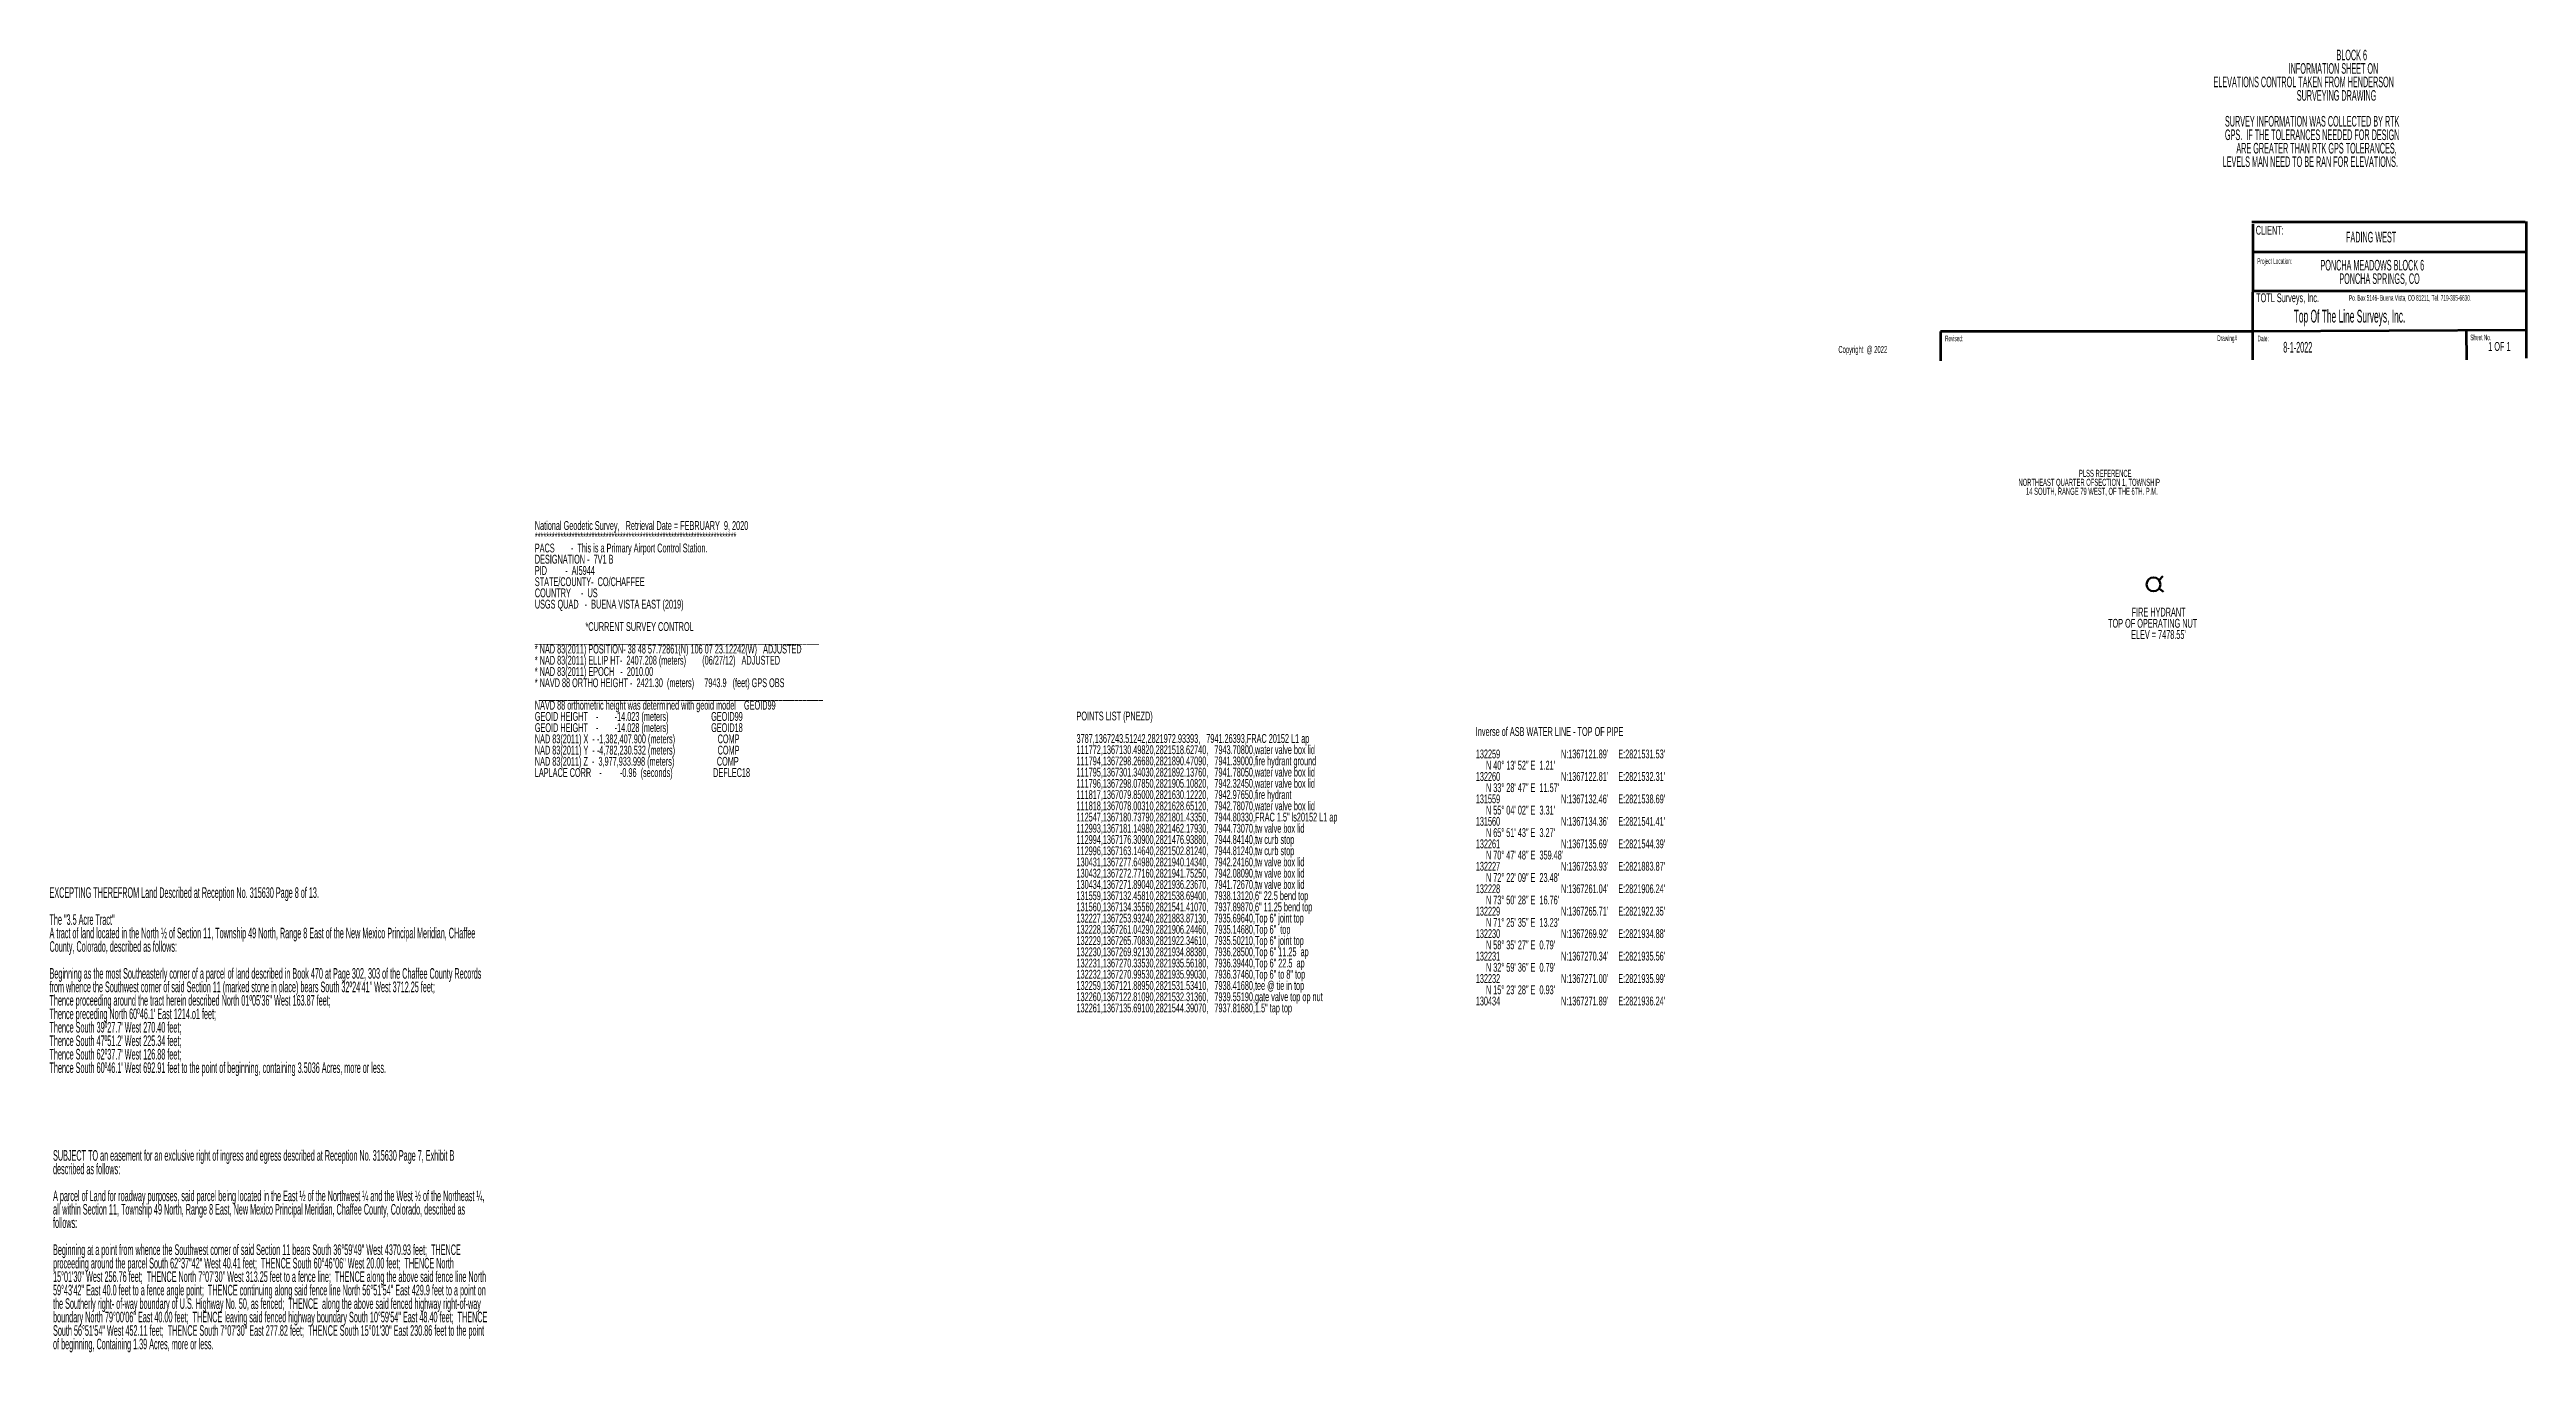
# Model space of a CAD drawing. Extents: x 2835785 to 2851632, y 1243954 to 1251877.
# Drawn here: x 2847705 to 2848657, y 1246270 to 1246771 of the extents above; entities that cross this region are included whole.
import ezdxf

# ---------------------------------------------------------------- set-up
doc = ezdxf.new("R2010")
doc.units = 0
doc.header["$MEASUREMENT"] = 0
doc.layers.add('Layout', color=5, linetype='Continuous', true_color=0x0000ff)
doc.layers.add('table', color=4, linetype='Continuous', true_color=0x00ffff)

msp = doc.modelspace()

# ---------------------------------------------------------------- texts
at = {"layer": 'Layout'}
for s, height, width, p in [('INFORMATION SHEET ON', 4.0733, 0.494032, (2848565.22, 1246761.31)), ('BLOCK 6', 4.073, 0.494032, (2848583.59, 1246766.48)), ('ELEVATIONS CONTROL TAKEN FROM HENDERSON ', 4.0733, 0.494032, (2848536.34, 1246756.13)), ('SURVEYING DRAWING', 4.0733, 0.494032, (2848568.34, 1246750.96)), ('SURVEY INFORMATION WAS COLLECTED BY RTK ', 4.0733, 0.494032, (2848540.75, 1246741.02)), ('GPS.  IF THE TOLERANCES NEEDED FOR DESIGN ', 4.0733, 0.494032, (2848540.75, 1246735.85)), ('ARE GREATER THAN RTK GPS TOLERANCES, ', 4.0733, 0.494032, (2848545.13, 1246730.68)), ('LEVELS MAN NEED TO BE RAN FOR ELEVATIONS.  ', 4.0733, 0.494032, (2848539.87, 1246725.5)), ('CLIENT:', 3.395, 0.493735, (2848552.59, 1246699.49)), ('FADING WEST', 4.0733, 0.494032, (2848587.26, 1246696.52)), ('Project Location:', 2.1733, 0.494096, (2848553.17, 1246688.27)), ('PONCHA MEADOWS BLOCK 6', 4.0733, 0.494032, (2848577.44, 1246685.74)), ('TOTL Surveys, Inc.', 3.395, 0.493735, (2848552.74, 1246673.57)), ('PONCHA SPRINGS, CO', 4.0733, 0.494032, (2848584.69, 1246680.57)), ('Top Of The Line Surveys, Inc.', 4.8883, 0.493785, (2848567.16, 1246665.74)), ('Po. Box 5146- Buena Vista, CO 81211, Tel. 719-395-6630.', 2.1733, 0.494096, (2848588.44, 1246674.11)), ('Revised:', 2.173, 0.494096, (2848433.23, 1246658.55)), ('Drawing#', 2.173, 0.494096, (2848537.82, 1246658.64)), ('Date:', 2.173, 0.494096, (2848553.28, 1246658.56)), ('8-1-2022', 4.073, 0.494032, (2848563.16, 1246654.22)), ('Sheet No.', 2.173, 0.494096, (2848635.02, 1246658.93)), ('1 OF 1', 3.395, 0.493735, (2848641.89, 1246654.87)), ('Copyright  @ 2022', 2.715, 0.494403, (2848392.25, 1246654.04)), ('NORTHEAST QUARTER OFSECTION 1, TOWNSHIP ', 2.715, 0.494403, (2848461.41, 1246603.01)), ('14 SOUTH, RANGE 79 WEST, OF THE 6TH. P.M.', 2.715, 0.494403, (2848464.33, 1246599.56)), ('PLSS REFERENCE', 2.715, 0.494403, (2848484.66, 1246606.46)), ('FIRE HYDRANT', 3.395, 0.493735, (2848504.91, 1246552.82)), ('TOP OF OPERATING NUT', 3.395, 0.493735, (2848495.85, 1246548.51)), ("ELEV = 7478.55'", 3.395, 0.493735, (2848504.7, 1246544.19)), ('POINTS LIST (PNEZD)', 3.395, 0.493735, (2848099.57, 1246512.9)), ('3787,1367243.51242,2821972.93393,   7941.26393,FRAC 20152 L1 ap', 3.395, 0.493735, (2848099.57, 1246504.27)), ('Inverse of ASB WATER LINE - TOP OF PIPE ', 3.395, 0.493735, (2848252.96, 1246506.93)), ('111772,1367130.49820,2821518.62740,   7943.70800,water valve box lid', 3.395, 0.493735, (2848099.57, 1246499.96)), ('111794,1367298.26680,2821890.47090,   7941.39000,fire hydrant ground       ', 3.395, 0.493735, (2848099.57, 1246495.64)), ("132259                              N:1367121.89'     E:2821531.53'    ", 3.395, 0.493735, (2848252.96, 1246498.31)), ('     N 40%%D 13\' 52" E  1.21\'', 3.395, 0.493735, (2848252.96, 1246493.99)), ('111795,1367301.34030,2821892.13760,   7941.78050,water valve box lid', 3.395, 0.493735, (2848099.57, 1246491.33)), ('111796,1367298.07850,2821905.10820,   7942.32450,water valve box lid', 3.395, 0.493735, (2848099.57, 1246487.02)), ("132260                              N:1367122.81'     E:2821532.31'    ", 3.395, 0.493735, (2848252.96, 1246489.68)), ('     N 33%%D 28\' 47" E  11.57\'', 3.395, 0.493735, (2848252.96, 1246485.37)), ('111817,1367079.85000,2821630.12220,   7942.97650,fire hydrant        ', 3.395, 0.493735, (2848099.57, 1246482.7)), ('111818,1367078.00310,2821628.65120,   7942.78070,water valve box lid', 3.395, 0.493735, (2848099.57, 1246478.39)), ('112547,1367180.73790,2821801.43350,   7944.80330,FRAC 1.5" ls20152 L1 ap', 3.395, 0.493735, (2848099.57, 1246474.08)), ("131559                              N:1367132.46'     E:2821538.69'    ", 3.395, 0.493735, (2848252.96, 1246481.05)), ('     N 55%%D 04\' 02" E  3.31\'', 3.395, 0.493735, (2848252.96, 1246476.74)), ('112993,1367181.14980,2821462.17930,   7944.73070,tw valve box lid  ', 3.395, 0.493735, (2848099.57, 1246469.76)), ('112994,1367176.30900,2821476.93880,   7944.84140,tw curb stop   ', 3.395, 0.493735, (2848099.57, 1246465.45)), ("131560                              N:1367134.36'     E:2821541.41'    ", 3.395, 0.493735, (2848252.96, 1246472.43)), ('     N 65%%D 51\' 43" E  3.27\'', 3.395, 0.493735, (2848252.96, 1246468.11)), ('112996,1367163.14640,2821502.81240,   7944.81240,tw curb stop   ', 3.395, 0.493735, (2848099.57, 1246461.14)), ('130431,1367277.64980,2821940.14340,   7942.24160,tw valve box lid  ', 3.395, 0.493735, (2848099.57, 1246456.82)), ("132261                              N:1367135.69'     E:2821544.39'    ", 3.395, 0.493735, (2848252.96, 1246463.8)), ("132227                              N:1367253.93'     E:2821883.87'    ", 3.395, 0.493735, (2848252.96, 1246455.17)), ('     N 70%%D 47\' 48" E  359.48\'', 3.395, 0.493735, (2848252.96, 1246459.49)), ('EXCEPTING THEREFROM Land Described at Reception No. 315630 Page 8 of 13.', 4.0733, 0.494032, (2847705.05, 1246444.72)), ('130432,1367272.77160,2821941.75250,   7942.08090,tw valve box lid   ', 3.395, 0.493735, (2848099.57, 1246452.51)), ('130434,1367271.89040,2821936.23670,   7941.72670,tw valve box lid  ', 3.395, 0.493735, (2848099.57, 1246448.2)), ("132228                              N:1367261.04'     E:2821906.24'    ", 3.395, 0.493735, (2848252.96, 1246446.55)), ('     N 72%%D 22\' 09" E  23.48\'', 3.395, 0.493735, (2848252.96, 1246450.86)), ('131559,1367132.45810,2821538.69400,   7938.13120,6" 22.5 bend top', 3.395, 0.493735, (2848099.57, 1246443.88)), ('131560,1367134.35560,2821541.41070,   7937.89870,6" 11.25 bend top', 3.395, 0.493735, (2848099.57, 1246439.57)), ("132229                              N:1367265.71'     E:2821922.35'    ", 3.395, 0.493735, (2848252.96, 1246437.92)), ('     N 73%%D 50\' 28" E  16.76\'', 3.395, 0.493735, (2848252.96, 1246442.23)), ('A tract of land located in the North ½ of Section 11, Township 49 North, Range 8 East of the New Mexico Principal Meridian, CHaffee ', 4.07333, 0.494032, (2847705.05, 1246429.2)), ('The "3.5 Acre Tract" ', 4.0733, 0.494032, (2847705.05, 1246434.37)), ('132227,1367253.93240,2821883.87130,   7935.69640,Top 6" joint top      ', 3.395, 0.493735, (2848099.57, 1246435.26)), ('132228,1367261.04290,2821906.24460,   7935.14680,Top 6"  top       ', 3.395, 0.493735, (2848099.57, 1246430.94)), ('132229,1367265.70830,2821922.34610,   7935.50210,Top 6" joint top     ', 3.395, 0.493735, (2848099.57, 1246426.63)), ("132230                              N:1367269.92'     E:2821934.88'    ", 3.395, 0.493735, (2848252.96, 1246429.29)), ('     N 71%%D 25\' 35" E  13.23\'', 3.395, 0.493735, (2848252.96, 1246433.61)), ('County, Colorado, described as follows:', 4.0733, 0.494032, (2847705.05, 1246424.03)), ('132230,1367269.92130,2821934.88380,   7936.28500,Top 6" 11.25  ap ', 3.395, 0.493735, (2848099.57, 1246422.32)), ('132231,1367270.33530,2821935.56180,   7936.39440,Top 6" 22.5  ap', 3.395, 0.493735, (2848099.57, 1246418)), ("132231                              N:1367270.34'     E:2821935.56'    ", 3.395, 0.493735, (2848252.96, 1246420.67)), ('     N 58%%D 35\' 27" E  0.79\'', 3.395, 0.493735, (2848252.96, 1246424.98)), ('from whence the Southwest corner of said Section 11 (marked stone in place) bears South 32º24\'41" West 3712.25 feet; ', 4.07333, 0.494032, (2847705.05, 1246408.51)), ('Beginning as the most Southeasterly corner of a parcel of land described in Book 470 at Page 302, 303 of the Chaffee County Records ', 4.07333, 0.494032, (2847705.05, 1246413.68)), ('132232,1367270.99530,2821935.99030,   7936.37460,Top 6" to 8" top       ', 3.395, 0.493735, (2848099.57, 1246413.69)), ('132259,1367121.88950,2821531.53410,   7938.41680,tee @ tie in top', 3.395, 0.493735, (2848099.57, 1246409.38)), ("132232                              N:1367271.00'     E:2821935.99'    ", 3.395, 0.493735, (2848252.96, 1246412.04)), ('     N 32%%D 59\' 36" E  0.79\'', 3.395, 0.493735, (2848252.96, 1246416.35)), ('     N 15%%D 23\' 28" E  0.93\'', 3.395, 0.493735, (2848252.96, 1246407.73)), ('Thence proceeding around the tract herein described North 01º05\'36" West 163.87 feet;', 4.0733, 0.494032, (2847705.05, 1246403.33)), ("Thence preceding North 60º46.1' East 1214.o1 feet;", 4.0733, 0.494032, (2847705.05, 1246398.16)), ('132260,1367122.81090,2821532.31360,   7939.55190,gate valve top op nut', 3.395, 0.493735, (2848099.57, 1246405.06)), ('132261,1367135.69100,2821544.39070,   7937.81680,1.5" tap top   ', 3.395, 0.493735, (2848099.57, 1246400.75)), ("130434                              N:1367271.89'     E:2821936.24'   ", 3.395, 0.493735, (2848252.96, 1246403.41)), ("Thence South 39º27.7' West 270.40 feet;", 4.0733, 0.494032, (2847705.05, 1246392.99)), ("Thence South 47º51.2' West 225.34 feet;", 4.0733, 0.494032, (2847705.05, 1246387.81)), ("Thence South 62º37.7' West 126.88 feet;", 4.0733, 0.494032, (2847705.05, 1246382.64)), ("Thence South 60º46.1' West 692.91 feet to the point of beginning, containing 3.5036 Acres, more or less.", 4.07333, 0.494032, (2847705.05, 1246377.47)), ('SUBJECT TO an easement for an exclusive right of ingress and egress described at Reception No. 315630 Page 7, Exhibit B ', 4.07333, 0.494032, (2847706.41, 1246343.76)), ('described as follows: ', 4.0733, 0.494032, (2847706.41, 1246338.59)), ('A parcel of Land for roadway purposes, said parcel being located in the East ½ of the Northwest ¼ and the West ½ of the Northeast ¼, ', 4.07333, 0.494032, (2847706.41, 1246328.24)), ('all within Section 11, Township 49 North, Range 8 East, New Mexico Principal Meridian, Chaffee County, Colorado, described as ', 4.07333, 0.494032, (2847706.41, 1246323.07)), ('follows:', 4.073, 0.494032, (2847706.41, 1246317.9)), ('proceeding around the parcel South 62%%D37"42" West 40.41 feet;  THENCE South 60%%D46"06" West 20.00 feet;  THENCE North ', 4.07333, 0.494032, (2847706.41, 1246302.38)), ('Beginning at a point from whence the Southwest corner of said Section 11 bears South 36%%D59\'49" West 4370.93 feet;  THENCE  ', 4.07333, 0.494032, (2847706.41, 1246307.55)), ('59%%D43\'42" East 40.0 feet to a fence angle point;  THENCE continuing along said fence line North 56%%D51\'54" East 429.9 feet to a point on ', 4.07333, 0.494032, (2847706.41, 1246292.03)), ('15%%D01\'30" West 256.76 feet;  THENCE North 7%%D07\'30" West 313.25 feet to a fence line;  THENCE along the above said fence line North ', 4.07333, 0.494032, (2847706.41, 1246297.2)), ('the Southerly right- of-way boundary of U.S. Highway No. 50, as fenced;  THENCE  along the above said fenced highway right-of-way ', 4.07333, 0.494032, (2847706.41, 1246286.86)), ('South 56%%D51\'54" West 452.11 feet;  THENCE South 7%%D07\'30" East 277.82 feet;  THENCE South 15%%D01\'30" East 230.86 feet to the point ', 4.07333, 0.494032, (2847706.41, 1246276.51)), ('boundary North 79%%D00\'06" East 40.00 feet;  THENCE leaving said fenced highway boundary South 10%%D59\'54" East 48.40 feet;  THENCE ', 4.07333, 0.494032, (2847706.41, 1246281.68)), ('of beginning, Containing 1.39 Acres, more or less.', 4.0733, 0.494032, (2847706.41, 1246271.34))]:
    msp.add_text(s, height=height, dxfattribs=dict(at, width=width)).set_placement(p)
at = {"layer": 'table', "width": 0.493735}
for s, p in [('***********************************************************************', (2847891.48, 1246581.75)), ('National Geodetic Survey,   Retrieval Date = FEBRUARY  9, 2020', (2847891.48, 1246586.07)), ('PACS        -  This is a Primary Airport Control Station.', (2847891.48, 1246577.44)), ('DESIGNATION -  7V1 B', (2847891.48, 1246573.13)), ('PID         -  AI5944', (2847891.48, 1246568.81)), ('STATE/COUNTY-  CO/CHAFFEE', (2847891.48, 1246564.5)), ('COUNTRY     -  US', (2847891.48, 1246560.19)), ('USGS QUAD   -  BUENA VISTA EAST (2019)', (2847891.48, 1246555.87)), ('                         *CURRENT SURVEY CONTROL', (2847891.48, 1246547.25)), ('______________________________________________________________________', (2847891.48, 1246542.93)), ('* NAD 83(2011) POSITION- 38 48 57.72861(N) 106 07 23.12242(W)   ADJUSTED  ', (2847891.48, 1246538.62)), ('* NAD 83(2011) ELLIP HT-  2407.208 (meters)        (06/27/12)   ADJUSTED', (2847891.48, 1246534.31)), ('* NAD 83(2011) EPOCH   -  2010.00', (2847891.48, 1246529.99)), ('* NAVD 88 ORTHO HEIGHT -  2421.30  (meters)     7943.9   (feet) GPS OBS   ', (2847891.48, 1246525.68)), ('GEOID HEIGHT    -        -14.023 (meters)                     GEOID99', (2847891.48, 1246512.74)), ('NAVD 88 orthometric height was determined with geoid model    GEOID99', (2847891.48, 1246517.05)), ('  ______________________________________________________________________', (2847891.48, 1246521.37)), ('GEOID HEIGHT    -        -14.028 (meters)                     GEOID18', (2847891.48, 1246508.43)), ('NAD 83(2011) X  - -1,382,407.900 (meters)                     COMP', (2847891.48, 1246504.11)), ('NAD 83(2011) Y  - -4,782,230.532 (meters)                     COMP', (2847891.48, 1246499.8)), ('NAD 83(2011) Z  -  3,977,933.998 (meters)                     COMP', (2847891.48, 1246495.49)), ('LAPLACE CORR    -         -0.96  (seconds)                    DEFLEC18', (2847891.48, 1246491.17))]:
    msp.add_text(s, height=3.395, dxfattribs=at).set_placement(p)

# ---------------------------------------------------------------- linework, layer by layer
at = {"layer": 'Layout', "color": 5, "linetype": 'ByBlock', "lineweight": 80, "ltscale": 30, "true_color": 0x0000ff}
for p, q in [((2848656.07, 1246704.32), (2848551.07, 1246704.32)), ((2848551.49, 1246703.5), (2848551.35, 1246651.48)), ((2848656.57, 1246652.04), (2848656.57, 1246704.54)), ((2848656.22, 1246692.78), (2848551.22, 1246692.78)), ((2848656.22, 1246677.78), (2848551.22, 1246677.78)), ((2848507.15, 1246662.25), (2848431.49, 1246662.25)), ((2848431.49, 1246662.25), (2848431.49, 1246651)), ((2848551.49, 1246662.25), (2848506.49, 1246662.25)), ((2848656.52, 1246662.78), (2848551.24, 1246662.35)), ((2848633.66, 1246651.36), (2848633.6, 1246662.61))]:
    msp.add_line(p, q, dxfattribs=at)
at = {"layer": 'Layout', "color": 18, "linetype": 'ByBlock', "lineweight": 50, "ltscale": 30, "true_color": 0x000000}
for p, q in [((2848515.5, 1246566.82), (2848516.92, 1246568.29)), ((2848515.59, 1246563.4), (2848517.11, 1246562.26))]:
    msp.add_line(p, q, dxfattribs=at)
msp.add_circle((2848513.31, 1246565.16), 2.66, dxfattribs=at)

msp.set_redraw_order([(e.dxf.handle, doc.entitydb.next_handle()) for e in msp.query("TEXT MTEXT ATTDEF DIMENSION ARC_DIMENSION")])  # texts and dimensions are drawn at this point

doc.saveas('drawing.dxf')
